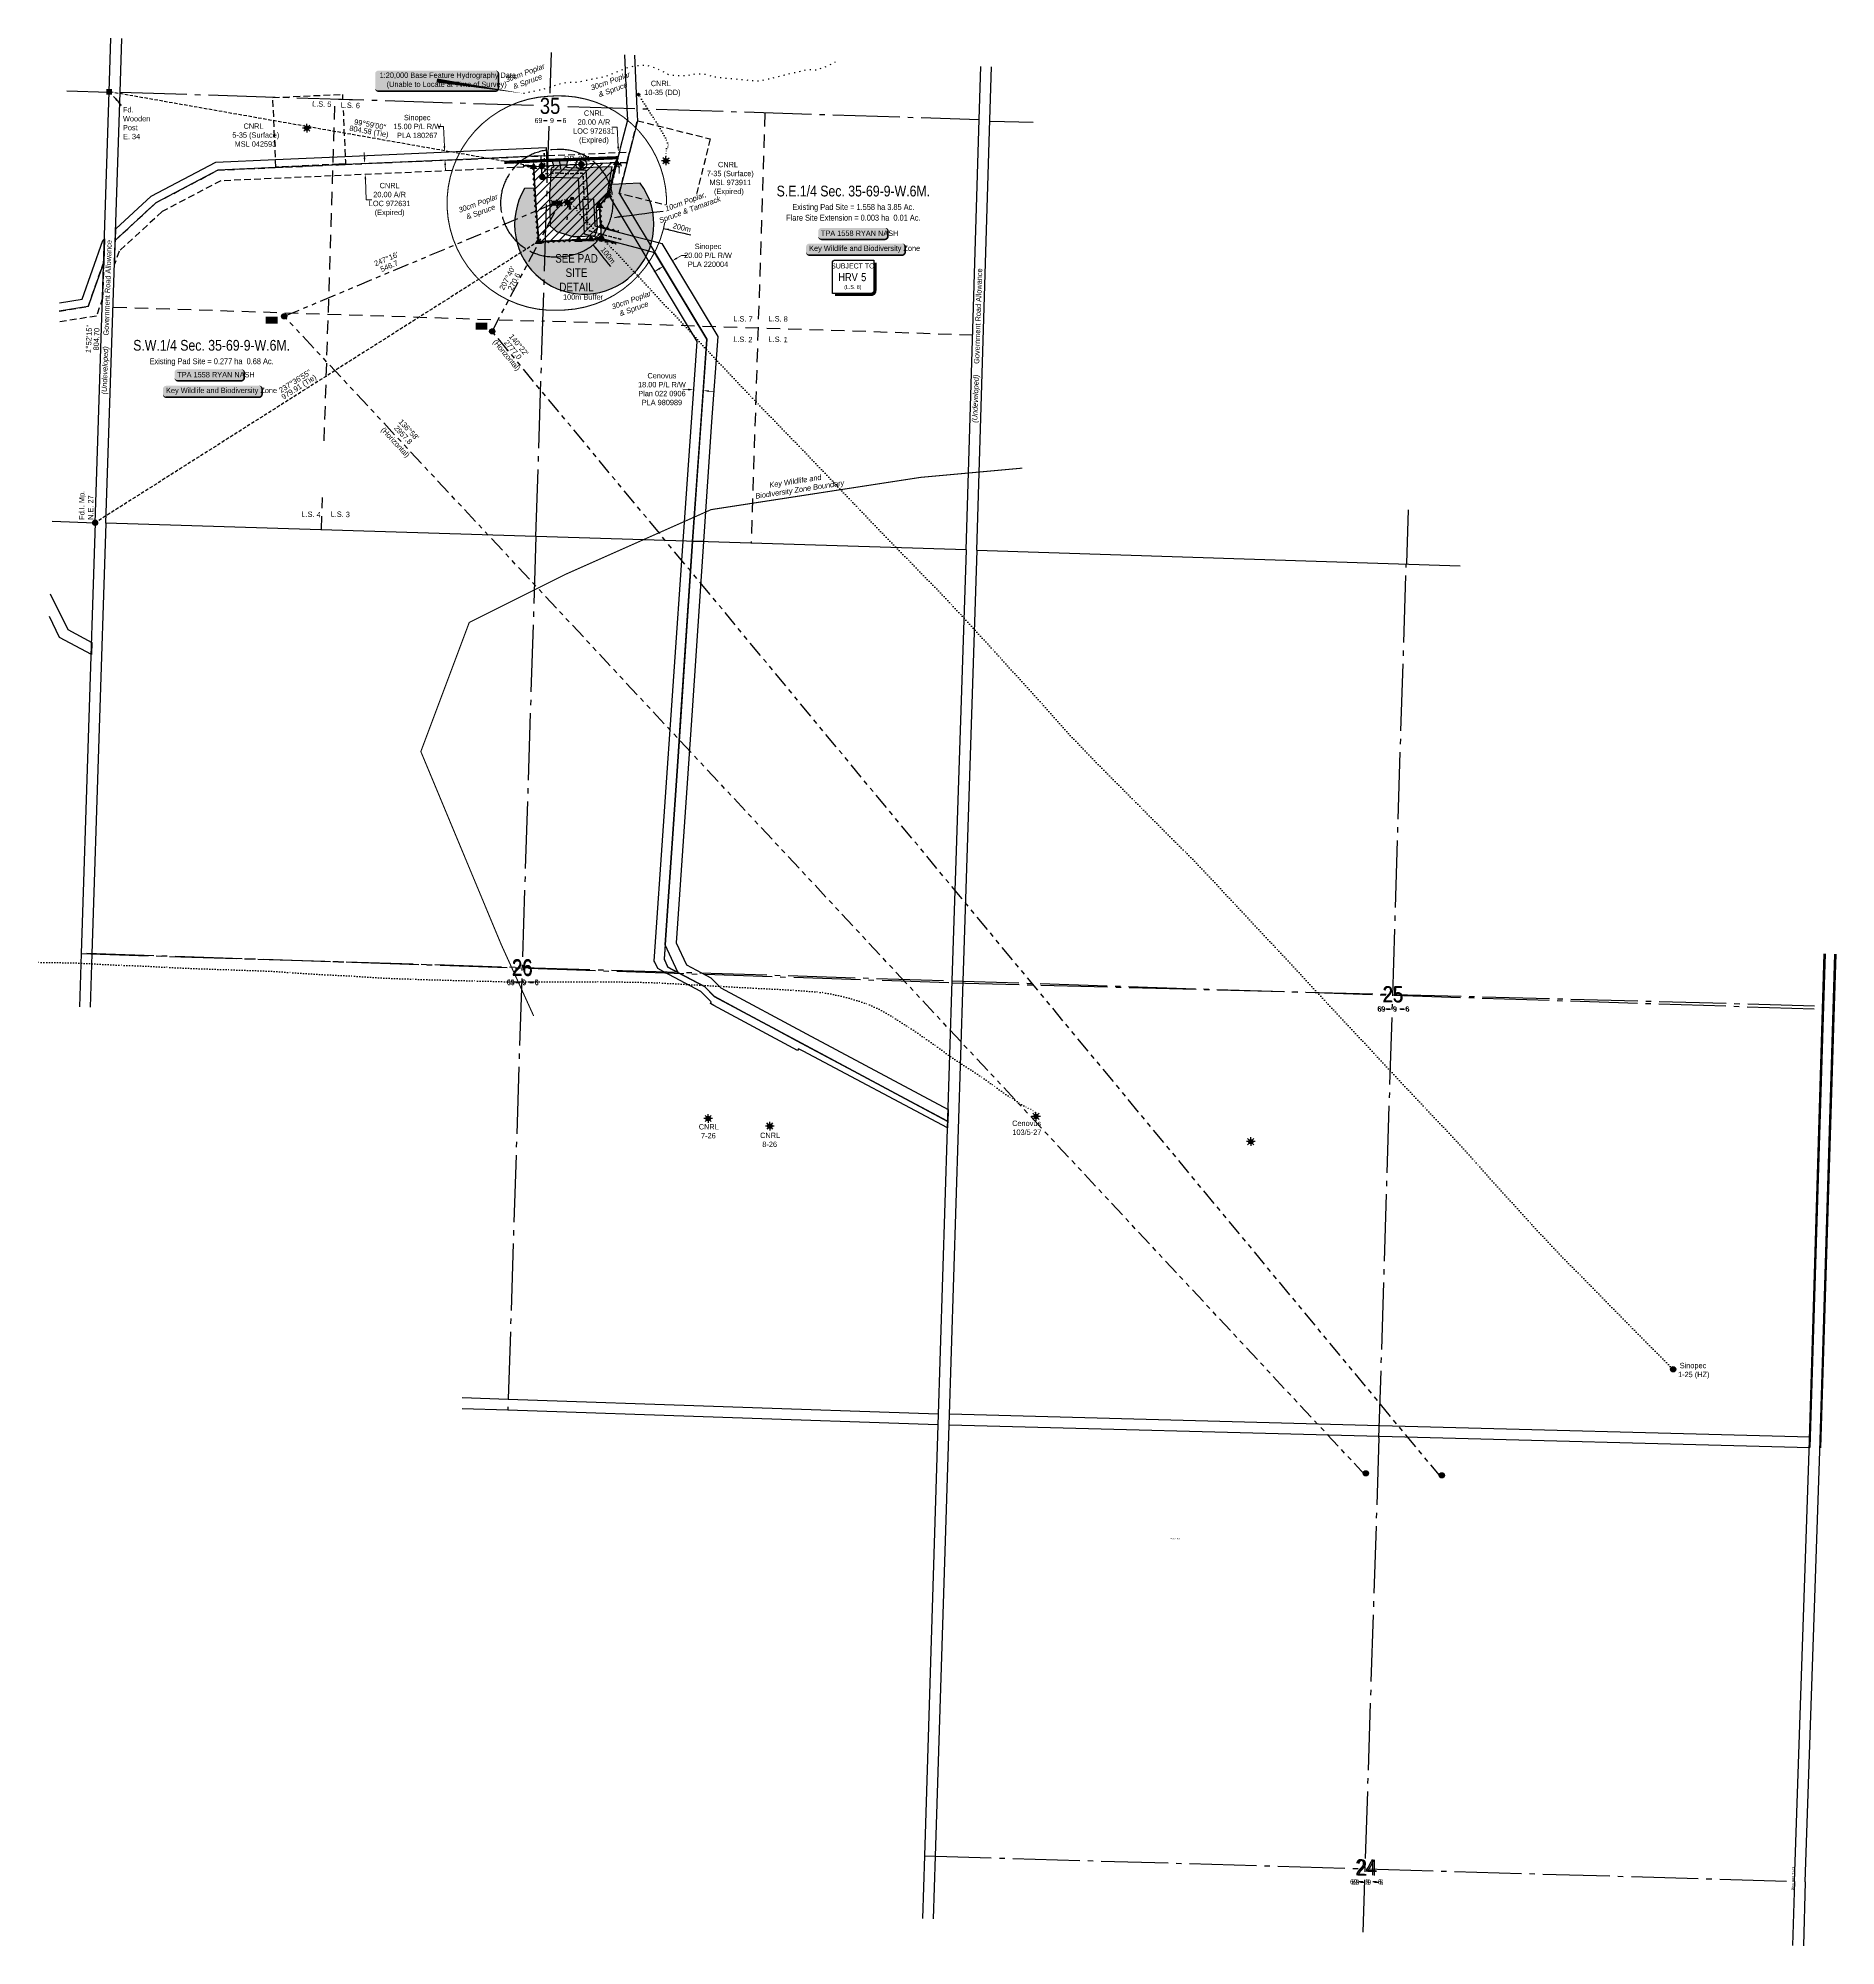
# Model space of a CAD drawing. Extents: x 354611 to 369106, y 6095675 to 6105275.
# Drawn here: x 354611 to 357966, y 6095675 to 6099235 of the extents above; entities that cross this region are included whole.
import ezdxf
from ezdxf.enums import TextEntityAlignment as Align

# ---------------------------------------------------------------- set-up
doc = ezdxf.new("R2010")
doc.units = 0
doc.header["$LTSCALE"] = 5
doc.header["$PDSIZE"] = 0.5
for name, pattern in [('0', [1, 1, 0]), ('DASHDOT2', [12.7, 6.35, -3.175, 0, -3.175]), ('foc-ACCESSROAD', [3.75, 2.5, -1.25]), ('foc-BUFFER', [16.75, 15, -1.75]), ('foc-DOT', [1, 0.2, -0.8]), ('foc-DRILLPATH', [14.75, 6, -1.75, 1.75, -1.75, 1.75, -1.75]), ('foc-LSD', [8, 5, -3]), ('foc-QUARTERLINE', [33, 25, -3, 2, -3]), ('foc-TIELINE', [1.875, 1.25, -0.625]), ('foc-TRAV', [1.875, 1.25, -0.625]), ('foc-WHEELTRACKS', [2, 0.4, -1.6]), ('UG_PIPE', [1.875, 1.25, -0.625])]:
    doc.linetypes.add(name, pattern=pattern)
doc.layers.get('Defpoints').update_dxf_attribs({"color": 9})
for name, color, linetype in [('10', 1, 'Continuous'), ('35', 37, 'Continuous'), ('9', 3, 'Continuous'), ('ABADATA-DRILL', 8, 'foc-DOT'), ('ABADATA-DRILL-T', 8, 'Continuous'), ('AS-PIPE-UG', 44, 'UG_PIPE'), ('AS-ROADS', 254, 'Continuous'), ('AS-WILDLIFE', 131, 'DASHDOT2'), ('AS-WILDLIFE-BLOCK', 131, 'Continuous'), ('AUX-BUFFER', 7, 'foc-BUFFER'), ('C-RW', 13, 'Continuous'), ('C-SYMBOL', 7, 'Continuous'), ('CG-NOTES', 7, 'Continuous'), ('CTW', 7, 'Continuous'), ('F-AR', 190, 'foc-ACCESSROAD'), ('F-RW', 190, 'Continuous'), ('F-WS', 190, 'foc-ACCESSROAD'), ('L-AREAREQUIRED', 7, 'Continuous'), ('L-AREAWORK', 5, 'Continuous'), ('L-BD', 7, 'Continuous'), ('L-DETAIL-T', 3, 'Continuous'), ('L-MON', 1, 'Continuous'), ('L-ROAD-T', 7, 'Continuous'), ('L-SEC', 7, 'Continuous'), ('L-SECLBL', 7, 'Continuous'), ('L-SECQ', 8, 'foc-QUARTERLINE'), ('L-SECTION-LSD', 7, 'foc-LSD'), ('L-TIE', 7, 'foc-TIELINE'), ('LOC', 7, 'Continuous'), ('locations_049ed954-36fd-4', 7, 'Continuous'), ('locations_4c57bcfa-5930-4', 7, 'Continuous'), ('P-BUFFER-H 30m', 51, 'Continuous'), ('P-BUFFER-T', 40, 'Continuous'), ('P-PDRILLPATH', 12, 'foc-DRILLPATH'), ('P-PROPOSED', 10, 'Continuous'), ('P-PROPOSED-EXISTING-H', 59, 'Continuous'), ('P-PROPOSED-H', 21, 'Continuous'), ('P-TRAV', 4, 'foc-TRAV'), ('T-BUSH', 110, '0'), ('T-BUSH-T', 110, 'Continuous'), ('T-WATER-P3', 160, 'foc-WHEELTRACKS'), ('T-WATER-T', 170, 'Continuous')]:
    doc.layers.add(name, color=color, linetype=linetype)
for name, color, linetype, lineweight in [('C-RW-T', 13, 'Continuous', 9), ('F-AR-T', 190, 'Continuous', 9), ('F-RW-T', 190, 'Continuous', 9), ('F-WS-T', 190, 'Continuous', 9), ('T-TEXT', 48, 'Continuous', 18)]:
    doc.layers.add(name, color=color, linetype=linetype, lineweight=lineweight)
doc.styles.add('100L', font='ARIALN.TTF', dxfattribs={"height": 11})
doc.styles.add('175L', font='ARIALN.TTF', dxfattribs={"height": 20})
doc.styles.add('80', font='ARIALN.TTF', dxfattribs={"height": 10})
doc.styles.add('80CG', font='ARIALN.TTF', dxfattribs={"height": 10})
doc.styles.add('80L', font='ARIALN.TTF', dxfattribs={"height": 10})
doc.styles.add('80LS', font='ARIALNI.TTF', dxfattribs={"height": 10})
doc.styles.add('ELEVATION', font='ARIALN.TTF', dxfattribs={"height": 2.5})
doc.styles.add('HRV', font='ARIALN.TTF', dxfattribs={"height": 3})
doc.styles.add('SIMPLEX', font='ARIALN.TTF')
doc.dimstyles.new('CG2011', dxfattribs={"dimscale": 5, "dimtxt": 9, "dimasz": 2, "dimexe": 0.2, "dimexo": 0.0625, "dimgap": 0.5, "dimtad": 0, "dimtih": 1, "dimtoh": 1, "dimzin": 0, "dimdsep": 46, "dimtxsty": '80CG', "dimcen": 0.1, "dimse1": 1, "dimse2": 1, "dimclrd": 256, "dimclrt": 256, "dimaunit": 1, "dimadec": 4, "dimazin": 0, "dimtfac": 0.06, "dimtofl": 0, "dimtmove": 0, "dimatfit": 1, "dimfxl": 0.2, "dimtolj": 1, "dimtzin": 0, "dimlwd": -1, "dimarcsym": 0})
doc.dimstyles.new('Compass 5 000', dxfattribs={"dimscale": 5, "dimtxt": 9, "dimasz": 2, "dimexe": 0.2, "dimexo": 0.0625, "dimgap": 0.5, "dimtad": 0, "dimtih": 1, "dimtoh": 1, "dimzin": 0, "dimdsep": 46, "dimtxsty": '80CG', "dimcen": 0.1, "dimse1": 1, "dimse2": 1, "dimclrd": 256, "dimclrt": 256, "dimaunit": 1, "dimadec": 4, "dimazin": 0, "dimtfac": 0.06, "dimtofl": 0, "dimtmove": 0, "dimatfit": 1, "dimfxl": 0.2, "dimtolj": 1, "dimtzin": 0, "dimlwd": -1, "dimarcsym": 0})

# ---------------------------------------------------------------- blocks, each defined once
blk = doc.blocks.new('fdia')
at = {"color": 255, "const_width": 1}
blk.add_lwpolyline([(-0.5, 0, 1), (0.5, 0, 1)], format="xyb", close=True, dxfattribs=at)
blk = doc.blocks.new('Fdiaa')
blk.add_blockref('fdia', (0, 0))
blk = doc.blocks.new('fdib')
at = {"color": 1, "const_width": 1.6}
blk.add_lwpolyline([(-0.4, 0, 1), (0.4, 0, 1)], format="xyb", close=True, dxfattribs=at)
at = {"color": 1}
blk.add_circle((0, 0), 0.8, dxfattribs=at)
blk = doc.blocks.new('Fdibb')
blk.add_blockref('fdib', (0, 0))
blk = doc.blocks.new('fdicc')
for name in ['Fdibb', 'Fdiaa']:
    blk.add_blockref(name, (0, 0))
blk = doc.blocks.new('FDI')
blk.add_blockref('fdicc', (0, 0))
blk = doc.blocks.new('L-SECLBL')
at = {"layer": '9', "color": 7}
for p, q in [((-5.1, -27.8), (-12.3, -27.8)), ((20.7, -27.8), (13.5, -27.8))]:
    blk.add_line(p, q, dxfattribs=at)
at = {"layer": '10', "color": 2, "style": 'SIMPLEX'}
blk.add_attdef('SEC', text='', height=30, dxfattribs=at).set_placement((0, 0), align=Align.MIDDLE)
at = {"layer": '10', "color": 5, "style": '80L'}
blk.add_attdef('TWP', text='', height=9.5, dxfattribs=at).set_placement((-14.4, -27.4), align=Align.MIDDLE_RIGHT)
blk.add_attdef('RGE', text='', height=9.5, dxfattribs=at).set_placement((3.6, -27.4), align=Align.MIDDLE_CENTER)
blk.add_attdef('MER', text='', height=9.5, dxfattribs=at).set_placement((23.2, -27.4), align=Align.MIDDLE_LEFT)
blk = doc.blocks.new('*U49')
h = blk.add_hatch(color=255)
edge = h.paths.add_edge_path()
edge.add_line((-59, -11.5), (59, -11.5))
edge.add_arc((59, -5.5), 6, 270, 360)
edge.add_line((65, -5.5), (65, 4))
edge.add_arc((59, 4), 6, 0, 90)
edge.add_line((59, 10), (-59, 10))
edge.add_arc((-59, 4), 6, 90, 180)
edge.add_line((-65, 4), (-65, -5.5))
edge.add_arc((-59, -5.5), 6, 180, 270)
at = {"color": 44, "flags": 128}
blk.add_lwpolyline([(-59, -11.5, 3, 3, 0), (59, -11.5, 3, 3, 0.414214), (65, -5.5, 3, 3, 0), (65, 4, 3, 0, 0.414214), (59, 10, 0, 0, 0), (-59, 10, 0, 0, 0.414214), (-65, 4, 0, 0, 0), (-65, -5.5, 0, 3, 0.414214)], format="xyseb", close=True, dxfattribs=at)
at = {"color": 44, "style": '80'}
blk.add_attdef('ENTER_TEXT_001', (-36, -5), '', height=10, dxfattribs=at)
blk = doc.blocks.new('*D50')
at = {"layer": 'Defpoints', "color": 0, "transparency": 16777216}
for p in [(355693.8, 6099022.2), (355669.5, 6099021.1), (355670.3, 6099001.2)]:
    blk.add_point(p, dxfattribs=at)
at = {"layer": 'F-AR-T', "transparency": 16777216}
for p, q in [((355691.7, 6099068.2), (355681.7, 6099068.2)), ((355693.3, 6099032.2), (355691.7, 6099068.2)), ((355695.1, 6098992.3), (355695.6, 6098982.3))]:
    blk.add_line(p, q, dxfattribs=at)
for points in [[(355695, 6099032.3), (355691.7, 6099032.1), (355693.8, 6099022.2)], [(355696.8, 6098992.3), (355693.5, 6098992.2), (355694.7, 6099002.3)]]:
    blk.add_solid(points, dxfattribs=at)
at = {"layer": 'F-AR-T', "transparency": 16777216, "insert": (355648.2, 6099068.2), "char_height": 10, "attachment_point": 5, "style": '80CG'}
blk.add_mtext('\\A1;CNRL\\P20.00 A/R\\PLOC 972631\\P(Expired)', dxfattribs=at)
blk = doc.blocks.new('*D51')
at = {"layer": 'C-RW-T', "transparency": 16777216}
for p, q in [((355367.5, 6099069.7), (355357.5, 6099069.7)), ((355369.1, 6099032.7), (355367.5, 6099069.7)), ((355370.7, 6098997.8), (355371.1, 6098987.8))]:
    blk.add_line(p, q, dxfattribs=at)
for points in [[(355370.8, 6099032.8), (355367.4, 6099032.6), (355369.6, 6099022.7)], [(355372.3, 6098997.8), (355369, 6098997.7), (355370.2, 6099007.7)]]:
    blk.add_solid(points, dxfattribs=at)
at = {"layer": 'Defpoints', "color": 0, "transparency": 16777216}
for p in [(355369.6, 6099022.7), (355502.8, 6099028.7), (355503.4, 6099013.7)]:
    blk.add_point(p, dxfattribs=at)
at = {"layer": 'C-RW-T', "transparency": 16777216, "insert": (355318.4, 6099069.7), "char_height": 10, "attachment_point": 5, "style": '80CG'}
blk.add_mtext('\\A1;Sinopec\\P15.00 P/L R/W\\PPLA 180267', dxfattribs=at)
blk = doc.blocks.new('*D52')
at = {"layer": 'C-RW-T', "transparency": 16777216}
for p, q in [((355803, 6098824.1), (355811.6, 6098829.3)), ((355811.6, 6098829.3), (355821.6, 6098829.3)), ((355769, 6098803.6), (355760.4, 6098798.5))]:
    blk.add_line(p, q, dxfattribs=at)
for points in [[(355768.1, 6098805.1), (355769.8, 6098802.2), (355777.5, 6098808.8)], [(355802.1, 6098825.5), (355803.9, 6098822.7), (355794.4, 6098819)]]:
    blk.add_solid(points, dxfattribs=at)
at = {"layer": 'Defpoints', "color": 0, "transparency": 16777216}
for p in [(355771, 6098819.7), (355787.9, 6098829.8), (355794.4, 6098819)]:
    blk.add_point(p, dxfattribs=at)
at = {"layer": 'C-RW-T', "transparency": 16777216, "insert": (355861.1, 6098829.3), "char_height": 10, "attachment_point": 5, "style": '80CG'}
blk.add_mtext('\\A1;Sinopec\\P20.00 P/L R/W\\PPLA 220004', dxfattribs=at)
blk = doc.blocks.new('*D53')
at = {"layer": 'Defpoints', "color": 0, "transparency": 16777216}
for p in [(355834.1, 6098578.3), (355834.5, 6098583.7), (355852.7, 6098582.3)]:
    blk.add_point(p, dxfattribs=at)
at = {"layer": 'F-RW-T', "transparency": 16777216}
for p, q in [((355824.1, 6098579), (355814.2, 6098579.7)), ((355862.3, 6098576.2), (355872.3, 6098575.5))]:
    blk.add_line(p, q, dxfattribs=at)
for points in [[(355824.3, 6098580.7), (355824, 6098577.4), (355834.1, 6098578.3)], [(355862.4, 6098577.9), (355862.2, 6098574.6), (355852.3, 6098577)]]:
    blk.add_solid(points, dxfattribs=at)
at = {"layer": 'F-RW-T', "transparency": 16777216, "insert": (355775.1, 6098579.7), "char_height": 10, "attachment_point": 5, "style": '80CG'}
blk.add_mtext('\\A1;Cenovus\\P18.00 P/L R/W\\PPlan 022 0906\\PPLA 980989', dxfattribs=at)
blk = doc.blocks.new('*D54')
at = {"layer": 'Defpoints', "color": 0, "transparency": 16777216}
for p in [(355205, 6099000.8), (355205.9, 6098980.5), (355221.2, 6098981.2)]:
    blk.add_point(p, dxfattribs=at)
at = {"layer": 'F-AR-T', "transparency": 16777216}
for p, q in [((355219.9, 6099011.4), (355219.5, 6099021.4)), ((355221.7, 6098971.2), (355223.4, 6098933)), ((355223.4, 6098933), (355233.4, 6098933))]:
    blk.add_line(p, q, dxfattribs=at)
for points in [[(355221.6, 6099011.5), (355218.2, 6099011.4), (355220.4, 6099001.4)], [(355223.4, 6098971.3), (355220, 6098971.1), (355221.2, 6098981.2)]]:
    blk.add_solid(points, dxfattribs=at)
at = {"layer": 'F-AR-T', "transparency": 16777216, "insert": (355266.9, 6098933), "char_height": 10, "attachment_point": 5, "style": '80CG'}
blk.add_mtext('\\A1;CNRL\\P20.00 A/R\\PLOC 972631\\P(Expired)', dxfattribs=at)
blk = doc.blocks.new('STRIA')
blk.add_hatch(color=255).paths.add_polyline_path([(-0.04, 1.52), (-1.47, -0.87), (1.39, -0.87)])
blk = doc.blocks.new('STRIAA')
blk.add_blockref('STRIA', (0, 0))
blk = doc.blocks.new('STRIB')
at = {"color": 1}
blk.add_solid([(-1.12, -0.67), (-0.04, 1.13), (1.04, -0.67)], dxfattribs=at)
blk = doc.blocks.new('STRIBB')
blk.add_blockref('STRIB', (0, 0))
blk = doc.blocks.new('STRICC')
for name in ['STRIAA', 'STRIBB']:
    blk.add_blockref(name, (0, 0))
blk = doc.blocks.new('fdspike')
blk.add_blockref('STRICC', (0, 0))
blk = doc.blocks.new('TRIA')
blk.add_hatch(color=255).paths.add_polyline_path([(-0.04, 1.52), (-1.47, -0.87), (1.39, -0.87)])
blk = doc.blocks.new('TRIAA')
blk.add_blockref('TRIA', (0, 0))
blk = doc.blocks.new('TRIB')
at = {"color": 1}
blk.add_lwpolyline([(-1.12, -0.67), (-0.04, 1.13), (1.04, -0.67)], close=True, dxfattribs=at)
blk = doc.blocks.new('TRIBB')
blk.add_blockref('TRIB', (0, 0))
blk = doc.blocks.new('TRICC')
for name in ['TRIAA', 'TRIBB']:
    blk.add_blockref(name, (0, 0))
blk = doc.blocks.new('plspike')
blk.add_blockref('TRICC', (0, 0))
blk = doc.blocks.new('GAS')
h = blk.add_hatch(color=255)
h.dxf.hatch_style = 1
edge = h.paths.add_edge_path()
edge.add_arc((0, 0), 0.9, 0, 360)
for p, q in [((-0.81, 0), (-1.62, 0)), ((-0.57, 0.57), (-1.14, 1.14)), ((0, 0.81), (0, 1.62)), ((0.57, 0.57), (1.14, 1.14)), ((1.62, 0), (0.81, 0)), ((-0.57, -0.57), (-1.14, -1.14)), ((0, -0.81), (0, -1.62)), ((1.14, -1.14), (0.57, -0.57))]:
    blk.add_line(p, q)
blk.add_circle((0, 0), 0.8)
blk = doc.blocks.new('WC')
at = {"layer": 'L-MON'}
h = blk.add_hatch(color=255, dxfattribs=at)
h.dxf.hatch_style = 1
edge = h.paths.add_edge_path()
edge.add_arc((0, 0), 0.9, 0, 360)
at = {"layer": 'L-MON', "color": 240, "flags": 128}
for points in [[(-0.62, 0.5), (-1.23, 1.12)], [(0.52, 0.61), (1.13, 1.21)], [(-1.18, -1.18), (-0.56, -0.57)], [(1.16, -1.18), (0.56, -0.57)]]:
    blk.add_lwpolyline(points, dxfattribs=at)
at = {"layer": 'L-MON', "color": 240}
for radius in [0.8, 0.373]:
    blk.add_circle((0, 0), radius, dxfattribs=at)
blk = doc.blocks.new('*U55')
h = blk.add_hatch(color=255)
edge = h.paths.add_edge_path()
edge.add_line((-86.5, -11.5), (86.5, -11.5))
edge.add_arc((86.5, -5.5), 6, 270, 360)
edge.add_line((92.5, -5.5), (92.5, 4))
edge.add_arc((86.5, 4), 6, 0, 90)
edge.add_line((86.5, 10), (-86.5, 10))
edge.add_arc((-86.5, 4), 6, 90, 180)
edge.add_line((-92.5, 4), (-92.5, -5.5))
edge.add_arc((-86.5, -5.5), 6, 180, 270)
at = {"color": 131, "flags": 128}
blk.add_lwpolyline([(-86.5, -11.5, 3, 3, 0), (86.5, -11.5, 3, 3, 0.414214), (92.5, -5.5, 3, 3, 0), (92.5, 4, 3, 0, 0.414214), (86.5, 10, 0, 0, 0), (-86.5, 10, 0, 0, 0.414214), (-92.5, 4, 0, 0, 0), (-92.5, -5.5, 0, 3, 0.414214)], format="xyseb", close=True, dxfattribs=at)
at = {"color": 131, "style": '80'}
blk.add_attdef('ENTER_TEXT_001', (-36, -5), '', height=10, dxfattribs=at)
blk = doc.blocks.new('HRV')
blk.add_lwpolyline([(-35.1, 31.6), (37.2, 31.6), (37.2, -25.5, -0.414214), (32.2, -30.5), (-40.1, -30.5), (-40.1, 26.6, -0.414214)], format="xyb", close=True)
at = {"const_width": 5, "flags": 128}
blk.add_lwpolyline([(-35.1, -33), (32.2, -33, 0.414214), (39.7, -25.5), (39.7, 26.6)], format="xyb", dxfattribs=at)
at = {"style": '80L'}
blk.add_text('SUBJECT TO', height=9.5, dxfattribs=at).set_placement((-2, 13.1), align=Align.BOTTOM_CENTER)
blk.add_attdef('(N.W.1/4 00)', text='', height=7.12, dxfattribs=at).set_placement((-2, -24.4), align=Align.BOTTOM_CENTER)
at = {"layer": 'CTW', "color": 3, "style": 'HRV'}
blk.add_text('HRV', height=15, dxfattribs=at).set_placement((-10.9, -0.2), align=Align.MIDDLE_CENTER)
blk.add_attdef('0', text='', height=15, dxfattribs=at).set_placement((18.3, -0.2), align=Align.MIDDLE_CENTER)
blk = doc.blocks.new('plbh')
at = {"layer": 'L-MON'}
h = blk.add_hatch(color=255, dxfattribs=at)
h.dxf.hatch_style = 1
edge = h.paths.add_edge_path()
edge.add_arc((0, 0), 1.16, 0, 360)
h = blk.add_hatch(color=256, dxfattribs=at)
h.dxf.hatch_style = 1
h.paths.add_polyline_path([(-0.96, 0, 1), (0.96, 0, 1)])
h.paths.add_polyline_path([(0.91, 0, -1), (-0.91, 0, -1)], flags=16)
h.paths.add_polyline_path([(0.45, 0, -1), (-0.45, 0, -1)], flags=0)
h = blk.add_hatch(color=256, dxfattribs=at)
h.dxf.hatch_style = 1
h.paths.add_polyline_path([(-0.45, 0, 1), (0.45, 0, 1)])
h.paths.add_polyline_path([(0.4, 0, -1), (-0.4, 0, -1)], flags=16)
at = {"layer": 'L-MON', "color": 240}
for radius in [0.96, 0.91, 0.45, 0.4]:
    blk.add_circle((0, 0), radius, dxfattribs=at)
blk = doc.blocks.new('BH-Existing')
at = {"layer": 'ABADATA-DRILL-T'}
h = blk.add_hatch(color=256, dxfattribs=at)
h.dxf.hatch_style = 1
edge = h.paths.add_edge_path()
edge.add_arc((0, 0), 0.5, 0, 360)
blk.add_circle((0, 0), 0.5, dxfattribs=at)
blk = doc.blocks.new('ICP_text')
at = {"color": 14, "insert": (-10.8, -0.5), "char_height": 10, "attachment_point": 5, "style": '80L', "bg_fill": 1, "box_fill_scale": 1.15, "bg_fill_color": 255, "bg_fill_transparency": 0}
blk.add_mtext_dynamic_manual_height_columns('ICP', width=19.07, gutter_width=47.5, heights=[0], dxfattribs=at)
blk = doc.blocks.new('*U68')
h = blk.add_hatch(color=255)
edge = h.paths.add_edge_path()
edge.add_line((-109, -20), (109, -20))
edge.add_arc((109, -14), 6, 270, 360)
edge.add_line((115, -14), (115, 12.5))
edge.add_arc((109, 12.5), 6, 0, 90)
edge.add_line((109, 18.5), (-109, 18.5))
edge.add_arc((-109, 12.5), 6, 90, 180)
edge.add_line((-115, 12.5), (-115, -14))
edge.add_arc((-109, -14), 6, 180, 270)
at = {"color": 170, "flags": 128}
blk.add_lwpolyline([(-109, -20, 3, 3, 0), (109, -20, 3, 3, 0.414214), (115, -14, 3, 3, 0), (115, 12.5, 3, 0, 0.414214), (109, 18.5, 0, 0, 0), (-109, 18.5, 0, 0, 0.414214), (-115, 12.5, 0, 0, 0), (-115, -14, 0, 3, 0.414214)], format="xyseb", close=True, dxfattribs=at)
at = {"color": 170, "style": '80'}
blk.add_attdef('ENTER_TEXT_001', (-26.8, -4.9), '', height=10, dxfattribs=at)
blk = doc.blocks.new('*U70')
at = {"layer": 'T-WATER-T', "flags": 128}
blk.add_lwpolyline([(161.8, -24.2, 0, 7.5, 0), (0, 0, 2, 2, 0)], format="xyseb", dxfattribs=at)
at = {"layer": 'T-WATER-T'}
ref = blk.add_blockref('*U68', (0, 0), dxfattribs=at)
ref.add_attrib('ENTER_TEXT_001', '1:20,000 Base Feature Hydrography Data', (-106.7, 4.9), dxfattribs={"layer": '0', "color": 170, "height": 10, "style": '80'})
ref.add_attrib('ENTER_TEXT_002', '(Unable to Locate at Time of Survey)', (-93.6, -12), dxfattribs={"layer": '0', "color": 170, "height": 10, "style": '80'})
blk = doc.blocks.new('WPFA')
blk.add_hatch(color=255).paths.add_polyline_path([(1.05, 1.05), (-1.05, 1.05), (-1.05, -1.05), (1.05, -1.05)])
blk = doc.blocks.new('WPFAA')
blk.add_blockref('WPFA', (0, 0))
blk = doc.blocks.new('WPFB')
at = {"color": 1}
blk.add_solid([(-0.85, 0.85), (0.85, 0.85), (-0.85, -0.85), (0.85, -0.85)], dxfattribs=at)
blk = doc.blocks.new('WPFBB')
blk.add_blockref('WPFB', (0, 0))
blk = doc.blocks.new('WPFCC')
for name in ['WPFAA', 'WPFBB']:
    blk.add_blockref(name, (0, 0))
blk = doc.blocks.new('fdhub')
blk.add_blockref('WPFCC', (0, 0))

msp = doc.modelspace()

# ---------------------------------------------------------------- hatches: boundary and pattern name
at = {"layer": 'AS-ROADS'}
h = msp.add_hatch(color=256, dxfattribs=at)
h.dxf.hatch_style = 1
h.paths.add_polyline_path([(355569.559, 6099006.746), (355571.897, 6098998.992), (355573.027, 6098994.048), (355571.783, 6098993.15), (355568.629, 6098991.782), (355565.447, 6098942.483), (355566.504, 6098884.539), (355578.163, 6098873.551), (355608.87, 6098864.685), (355622.246, 6098864.222), (355650.261, 6098866.403), (355654.618, 6098879.624), (355653.299, 6098917.61), (355655.164, 6098925.263), (355656.851, 6098927.374), (355673.722, 6098944.411), (355682.048, 6098994.703), (355610.754, 6098992.283), (355597.9, 6098993.32), (355598.833, 6099004.893)])
at = {"layer": 'P-BUFFER-H 30m'}
h = msp.add_hatch(color=256, dxfattribs=at)
h.dxf.hatch_style = 1
edge = h.paths.add_edge_path()
edge.add_line((355680.796, 6098961.619), (355675.925, 6098942.075))
edge.add_line((355675.925, 6098942.075), (355658.551, 6098922.082))
edge.add_line((355658.551, 6098922.082), (355661.49, 6098860.63))
edge.add_line((355661.49, 6098860.63), (355544.653, 6098855.157))
edge.add_line((355544.653, 6098855.157), (355538.35, 6098954.946))
edge.add_line((355538.35, 6098954.946), (355518.789, 6098954.03))
edge.add_arc((355630.098, 6098886.928), 129.97, 148.91644, 396.447456)
edge.add_line((355734.647, 6098964.142), (355680.796, 6098961.619))
at = {"layer": 'P-PROPOSED-EXISTING-H'}
h = msp.add_hatch(dxfattribs=at)
h.set_pattern_fill('ANSI31', color=256, scale=3.499127, style=0)
h.set_pattern_definition([(45, (88.691, 1521.272), (-7.855764154, 7.855764154), [])])
h.paths.add_polyline_path([(355658.551, 6098922.082), (355675.925, 6098942.075), (355690.929, 6099002.27), (355535.814, 6098995.086), (355544.653, 6098855.157), (355619.992, 6098858.686), (355642.773, 6098859.742), (355661.49, 6098860.63)])
at = {"layer": 'P-PROPOSED-H'}
h = msp.add_hatch(color=256, dxfattribs=at)
h.dxf.hatch_style = 1
edge = h.paths.add_edge_path(flags=17)
edge.add_line((355642.773, 6098859.742), (355620.004, 6098858.682))
edge.add_arc((355630.098, 6098886.928), 29.995, 250.335126, 294.996828)

# ---------------------------------------------------------------- linework, layer by layer
at = {"layer": '35', "color": 3}
msp.add_circle((355624.654, 6098999.207), 10, dxfattribs=at)
at = {"layer": 'ABADATA-DRILL', "flags": 128}
for points in [[(355782.63, 6099005.678), (355781.209, 6099005.974), (355780.696, 6099006.511), (355780.343, 6099007.363), (355780.73, 6099008.191), (355781.527, 6099009.636), (355781.739, 6099011.56), (355782.067, 6099013.02), (355782.724, 6099014.17), (355782.939, 6099015.263), (355782.883, 6099016.626), (355783.129, 6099018.029), (355783.082, 6099019.361), (355782.622, 6099020.616), (355782.763, 6099021.902), (355783.251, 6099023.047), (355783.552, 6099024.318), (355783.555, 6099025.669), (355783.544, 6099026.55), (355783.562, 6099027.42), (355783.81, 6099028.292), (355784.203, 6099029.63), (355784.009, 6099030.747), (355783.902, 6099031.461), (355784.881, 6099032.009), (355786.209, 6099031.947), (355787.438, 6099031.897), (355787.821, 6099031.985), (355787.872, 6099031.993), (355787.977, 6099032.16), (355787.977, 6099032.48), (355787.902, 6099032.952), (355787.771, 6099033.527), (355787.545, 6099034.265), (355787.264, 6099035.174), (355786.902, 6099036.356), (355786.415, 6099037.693), (355785.837, 6099039.022), (355785.165, 6099040.505), (355784.389, 6099042.21), (355783.578, 6099044.048), (355782.702, 6099046.037), (355781.788, 6099048.118), (355780.744, 6099050.482), (355779.692, 6099052.607), (355778.464, 6099054.838), (355777.078, 6099057.184), (355775.511, 6099059.776), (355773.859, 6099062.511), (355772.016, 6099065.562), (355770.014, 6099068.948), (355767.958, 6099072.496), (355765.801, 6099076.058), (355763.467, 6099079.675), (355761.034, 6099083.355), (355758.754, 6099086.801), (355756.305, 6099090.572), (355753.884, 6099094.322), (355746.123, 6099106.488), (355731.665, 6099129.126)], [(355598.931, 6098927.706), (355598.931, 6098927.706), (355598.851, 6098927.408), (355598.838, 6098927.319), (355598.904, 6098927.477), (355599.082, 6098927.731), (355599.525, 6098928.137), (355599.834, 6098928.397), (355600.659, 6098929.151), (355601.348, 6098929.739), (355601.594, 6098929.911), (355601.527, 6098930.003), (355601.354, 6098930.229), (355601.189, 6098930.084), (355601.183, 6098929.574), (355601.364, 6098928.378), (355601.594, 6098927.46), (355601.749, 6098926.664), (355601.876, 6098925.96), (355601.973, 6098925.537), (355602.075, 6098925.293), (355602.229, 6098925.118), (355602.684, 6098924.963), (355602.938, 6098925.075), (355602.841, 6098925.168), (355602.501, 6098925.47), (355602.396, 6098925.643), (355602.311, 6098926.106), (355602.44, 6098926.702), (355602.613, 6098927.387), (355602.795, 6098928.061), (355602.887, 6098928.459), (355602.824, 6098928.341), (355602.845, 6098928.09), (355602.679, 6098927.595), (355602.322, 6098927.046), (355602.228, 6098926.929), (355602.138, 6098926.952), (355602.002, 6098927.057), (355602.026, 6098927.176), (355601.427, 6098927.525), (355600.549, 6098927.914), (355600.335, 6098928.111), (355600.053, 6098928.38), (355599.855, 6098929.047), (355599.906, 6098929.696), (355600.193, 6098929.596), (355600.838, 6098929.145), (355601.223, 6098929.263), (355601.553, 6098929.572), (355601.667, 6098929.719), (355601.597, 6098930.011), (355601.735, 6098930.247), (355602.051, 6098930.737), (355602.575, 6098931.17), (355603.221, 6098931.359), (355604.416, 6098931.801), (355605.175, 6098932.367), (355605.279, 6098932.493), (355605.445, 6098932.688), (355606.575, 6098933.602), (355607.613, 6098935.059), (355607.656, 6098935.458)], [(356473.255, 6097222.768), (356473.255, 6097222.768), (356473.205, 6097222.77), (356473.145, 6097222.762), (356473.024, 6097222.756), (356472.864, 6097222.741), (356472.65, 6097222.628), (356472.374, 6097222.426), (356472.008, 6097222.248), (356471.52, 6097222.014), (356471.129, 6097221.686), (356470.966, 6097221.281), (356470.808, 6097220.716), (356470.76, 6097220.157), (356470.981, 6097219.89), (356471.378, 6097219.777), (356471.934, 6097219.649), (356472.455, 6097219.662), (356472.891, 6097219.849), (356473.331, 6097220.145), (356473.762, 6097220.501), (356474.224, 6097220.856), (356474.726, 6097221.22), (356475.074, 6097221.469), (356475.36, 6097221.66), (356475.739, 6097221.928), (356476.045, 6097222.098), (356476.32, 6097222.26), (356476.556, 6097222.422), (356476.742, 6097222.616), (356476.86, 6097222.873), (356476.919, 6097223.151), (356476.952, 6097223.55), (356476.866, 6097224.003), (356476.821, 6097224.135), (356476.765, 6097224.277), (356476.728, 6097224.358), (356476.489, 6097224.726), (356476.117, 6097225.268), (356475.658, 6097225.933), (356475.12, 6097226.641), (356474.435, 6097227.413), (356473.7, 6097228.217), (356472.918, 6097229.102), (356471.989, 6097230.083), (356470.773, 6097231.152), (356469.228, 6097232.262), (356467.453, 6097233.39), (356465.547, 6097234.492), (356463.55, 6097235.546), (356461.423, 6097236.595), (356458.929, 6097237.786), (356456.772, 6097238.845), (356454.32, 6097240.075), (356451.832, 6097241.405), (356449.358, 6097242.885), (356446.838, 6097244.487), (356444.181, 6097246.193), (356441.389, 6097248.034), (356438.459, 6097249.959), (356435.332, 6097251.96), (356432.005, 6097253.988), (356428.599, 6097256.028), (356425.097, 6097258.212), (356421.402, 6097260.601), (356417.623, 6097263.174), (356413.789, 6097265.938), (356409.831, 6097268.867), (356405.686, 6097271.901), (356401.297, 6097275.114), (356396.654, 6097278.515), (356391.932, 6097281.948), (356387.05, 6097285.416), (356382.072, 6097288.958), (356376.906, 6097292.605), (356371.492, 6097296.321), (356365.87, 6097300.093), (356360.129, 6097303.879), (356354.259, 6097307.71), (356348.261, 6097311.614), (356342.075, 6097315.585), (356335.819, 6097319.547), (356329.555, 6097323.581), (356323.237, 6097327.785), (356316.892, 6097332.101), (356310.434, 6097336.621), (356304.031, 6097341.318), (356297.66, 6097346.045), (356291.225, 6097350.684), (356284.653, 6097355.387), (356278.032, 6097360.162), (356271.244, 6097365.003), (356264.373, 6097369.745), (356257.284, 6097374.565), (356250.098, 6097379.478), (356244.82, 6097383.07), (356242.842, 6097384.394), (356235.542, 6097389.2), (356228.208, 6097393.868), (356221.424, 6097398.198), (356220.924, 6097398.524), (356213.671, 6097403.219), (356206.161, 6097408.033), (356198.48, 6097412.782), (356190.572, 6097417.348), (356182.437, 6097421.691), (356174.073, 6097425.741), (356165.506, 6097429.418), (356156.921, 6097432.805), (356148.226, 6097435.936), (356139.264, 6097438.815), (356130.236, 6097441.516), (356121.143, 6097444.049), (356111.943, 6097446.385), (356102.689, 6097448.583), (356093.369, 6097450.593), (356083.978, 6097452.295), (356074.648, 6097453.685), (356065.19, 6097454.819), (356055.652, 6097455.666), (356046.201, 6097456.399), (356036.61, 6097457.148), (356020.396, 6097458.228), (356000.83, 6097459.307), (355971.884, 6097460.806), (355943.106, 6097462.29), (355914.19, 6097463.808), (355885.399, 6097465.463), (355856.847, 6097467.11), (355828.162, 6097468.661), (355799.478, 6097470.262), (355770.792, 6097471.763), (355741.742, 6097472.856), (355712.996, 6097473.438), (355684.268, 6097473.65), (355655.497, 6097473.783), (355626.731, 6097474.046), (355598.055, 6097474.016), (355569.173, 6097473.793), (355540.297, 6097473.749), (355511.536, 6097473.572), (355482.803, 6097473.934), (355454.037, 6097474.817), (355425.323, 6097475.478), (355396.563, 6097476.251), (355367.835, 6097477.094), (355339.096, 6097477.876), (355310.37, 6097478.778), (355281.648, 6097479.81), (355252.952, 6097481.021), (355224.315, 6097482.801), (355195.637, 6097484.602), (355166.939, 6097486.053), (355138.271, 6097487.504), (355109.561, 6097489.206), (355080.881, 6097491.217), (355052.23, 6097493.207), (355023.599, 6097494.577), (354994.902, 6097495.458), (354966.177, 6097496.37), (354937.497, 6097497.45), (354908.755, 6097498.483), (354879.983, 6097499.486), (354851.155, 6097500.962), (354822.471, 6097502.543), (354794.184, 6097503.711), (354765.744, 6097504.784), (354737.431, 6097506.083), (354709.025, 6097507.615), (354680.548, 6097509.09), (354652.121, 6097509.632), (354623.712, 6097509.813), (354610.915, 6097510.102)]]:
    msp.add_lwpolyline(points, dxfattribs=at)
at = {"layer": 'AS-PIPE-UG', "flags": 128}
for points in [[(355554.853, 6099019.742), (355555.6, 6098998.513), (355556.578, 6098992.216), (355556.056, 6098985.861), (355558.432, 6098981.545), (355565.9, 6098982.576), (355578.478, 6098983.095), (355590.053, 6098982.45), (355603.235, 6098982), (355617.542, 6098982.163), (355624.114, 6098982.924), (355626.129, 6098982.283), (355627.473, 6098980.607), (355627.72, 6098975.738), (355628.292, 6098960.152), (355628.912, 6098946.904), (355629.409, 6098934.201)], [(355555.127, 6099019.752), (355555.873, 6098998.539), (355556.854, 6098992.226), (355556.336, 6098985.921), (355558.581, 6098981.842), (355565.876, 6098982.849), (355578.48, 6098983.369), (355590.065, 6098982.724), (355603.238, 6098982.274), (355617.525, 6098982.437), (355624.141, 6098983.203), (355626.291, 6098982.519), (355627.742, 6098980.709), (355627.994, 6098975.75), (355628.566, 6098960.163), (355629.186, 6098946.916), (355629.643, 6098935.226)], [(355699.336, 6098858.483), (355680.035, 6098863.58), (355661.849, 6098868.329), (355654.47, 6098870.554), (355639.514, 6098874.426), (355636.989, 6098875.362), (355635.62, 6098877.893), (355635.399, 6098882.302), (355635.448, 6098894.885), (355634.802, 6098910.774), (355634.801, 6098910.778), (355634.026, 6098916.179)], [(355699.44, 6098858.876), (355680.138, 6098863.973), (355661.959, 6098868.721), (355654.58, 6098870.946), (355639.636, 6098874.815), (355637.274, 6098875.69), (355636.022, 6098878.005), (355635.806, 6098882.311), (355635.855, 6098894.892), (355635.207, 6098910.832), (355635.201, 6098910.856), (355634.523, 6098915.58)]]:
    msp.add_lwpolyline(points, dxfattribs=at)
at = {"layer": 'AS-ROADS', "const_width": 5.999, "flags": 128}
msp.add_lwpolyline([(355694.52, 6099011.604), (355583.09, 6099007.333), (355481.098, 6099002.91)], dxfattribs=at)
at = {"layer": 'AS-ROADS', "flags": 128}
msp.add_lwpolyline([(355569.559, 6099006.746), (355571.897, 6098998.992), (355573.027, 6098994.048), (355571.783, 6098993.15), (355568.629, 6098991.782), (355565.447, 6098942.483), (355566.504, 6098884.539), (355578.163, 6098873.551), (355608.87, 6098864.685), (355622.246, 6098864.222), (355650.261, 6098866.403), (355654.618, 6098879.624), (355653.299, 6098917.61), (355655.164, 6098925.263), (355656.851, 6098927.374), (355673.722, 6098944.411), (355682.048, 6098994.703), (355610.754, 6098992.283), (355597.9, 6098993.32), (355598.833, 6099004.893)], close=True, dxfattribs=at)
msp.add_lwpolyline([(355583.09, 6099007.333), (355585.607, 6098990.693)], dxfattribs=at)
at = {"layer": 'AS-WILDLIFE', "const_width": 2}
msp.add_lwpolyline([(356447.517, 6098432.315), (356258.092, 6098415.094), (355866.862, 6098354.905), (355596.011, 6098234.528), (355415.444, 6098144.243), (355325.161, 6097903.487), (355475.634, 6097542.352), (355535.761, 6097410.073)], dxfattribs=at)
at = {"layer": 'AUX-BUFFER', "color": 251, "linetype": 'foc-BUFFER', "const_width": 2, "flags": 128}
msp.add_lwpolyline([(355574.77, 6099126.751), (355564.779, 6099126.292, 0.41421356), (355374.221, 6098917.372, 0.41421356), (355583.141, 6098726.814), (355593.131, 6098727.273, 0.41421356), (355783.69, 6098936.193, 0.41421356)], format="xyb", close=True, dxfattribs=at)
at = {"layer": 'AUX-BUFFER', "color": 251, "linetype": 'foc-BUFFER', "flags": 128}
msp.add_lwpolyline([(355588.541, 6098827.143, 1), (355579.36, 6099026.882), (355569.37, 6099026.423, 1), (355578.55, 6098826.683)], format="xyb", close=True, dxfattribs=at)
at = {"layer": 'C-RW'}
for points in [[(355559.482, 6099015.326), (355560.41, 6098995.352), (355560.681, 6098989.532), (355562.019, 6098989.503), (355633.268, 6098987.966), (355636.549, 6098933.449), (355637.598, 6098916.027), (355628.001, 6098915.449), (355622.638, 6098915.127), (355619.138, 6098973.28), (355561.538, 6098974.523), (355551.369, 6098974.742), (355550.418, 6098994.905), (355549.5, 6099014.886), (355419.257, 6099009.05), (355184.115, 6098998.968), (355171.615, 6098998.406), (355054.278, 6098993.145), (354946.388, 6098988.151), (354830.725, 6098927.411), (354755.034, 6098857.847), (354755.705, 6098878.858), (354822.02, 6098939.778), (354942.366, 6099002.977), (355053.603, 6099008.127), (355183.446, 6099013.948), (355418.601, 6099024.032), (355558.786, 6099030.31), (355559.482, 6099015.326)], [(356309.023, 6097232.414), (356308.429, 6097213.474), (356035.498, 6097359.199), (355872.764, 6097446.474), (355854.406, 6097464.835), (355805.523, 6097490.893), (355805.036, 6097491.932), (355781.017, 6097543.026), (355805.235, 6097894.088), (355811.262, 6097981.462), (355832.461, 6098295.74), (355848.44, 6098520.404), (355858.956, 6098672.859), (355761.882, 6098834.26), (355736.946, 6098840.808), (355661.679, 6098860.601), (355630.659, 6098868.701), (355628.459, 6098916.363), (355627.648, 6098933.93), (355637.007, 6098934.362), (355647.627, 6098934.852), (355649.96, 6098884.312), (355660.712, 6098881.47), (355722.182, 6098865.354), (355747.114, 6098858.81), (355774.828, 6098851.536), (355879.363, 6098677.724), (355867.685, 6098518.822), (355852.417, 6098295.117), (355852.417, 6098295.117), (355831.499, 6097979.918), (355801.452, 6097546.554), (355820.788, 6097505.426), (355848.73, 6097490.523), (355866.45, 6097481.072), (355884.784, 6097462.704), (356044.932, 6097376.829), (356309.127, 6097235.768), (356309.023, 6097232.414)]]:
    msp.add_lwpolyline(points, close=True, dxfattribs=at)
msp.add_lwpolyline([(354650.895, 6098740.626), (354693.352, 6098747.282), (354731.404, 6098856.997), (354734.614, 6098859.951), (354733.229, 6098816.608), (354711.394, 6098753.554), (354704.575, 6098733.862), (354650.399, 6098725.369)], dxfattribs=at)
at = {"layer": 'Defpoints', "flags": 128}
for points in [[(355516.019, 6098996.952), (355535.621, 6098997.61), (355540.05, 6098923.38), (355545.392, 6098855.136), (355650.579, 6098860.519), (355670.817, 6098857.264), (355689.937, 6098852.997)], [(355693.638, 6098872.321), (355667.668, 6098879.326), (355660.354, 6098883.642), (355658.598, 6098922.93), (355675.468, 6098942.191), (355688.459, 6099000.642), (355697.404, 6099001.539), (355698.941, 6098995.695)], [(355604.946, 6098915.09), (355604.628, 6098921.127), (355601.718, 6098920.923), (355601.992, 6098915.018)], [(355616.1, 6098915.975), (355615.934, 6098918.411), (355612.809, 6098918.263), (355612.942, 6098915.822)], [(355598.201, 6098895.896), (355598.871, 6098901.414)]]:
    msp.add_lwpolyline(points, dxfattribs=at)
at = {"layer": 'Defpoints', "color": 6}
msp.add_lwpolyline([(355832.461, 6098295.74), (355811.276, 6097981.652), (355778.984, 6097516.508), (355785.793, 6097502.023), (355854.244, 6097465.551), (355872.541, 6097447.188), (356034.97, 6097359.422), (356307.73, 6097214.195)], dxfattribs=at)
msp.add_lwpolyline([(355832.461, 6098295.74), (355852.417, 6098295.117)], close=True, dxfattribs=at)
at = {"layer": 'F-AR'}
msp.add_lwpolyline([(354761.868, 6098837.004), (354753.606, 6098813.147), (354755.034, 6098857.847), (354830.725, 6098927.411), (354946.388, 6098988.151), (355054.278, 6098993.145), (355171.615, 6098998.406), (355184.115, 6098998.968), (355419.257, 6099009.05), (355562.853, 6099015.477), (355695.797, 6099021.426), (355714.782, 6099022.276), (355714.782, 6099022.276), (355709.744, 6099002.058), (355690.929, 6099002.27), (355535.814, 6098995.086), (355420.145, 6098989.075), (354951.732, 6098968.372), (354842.33, 6098910.921), (354761.868, 6098837.004)], close=True, dxfattribs=at)
msp.add_lwpolyline([(354650.399, 6098725.369), (354704.575, 6098733.862), (354711.393, 6098753.555), (354733.229, 6098816.608), (354731.079, 6098749.295), (354719.537, 6098715.969), (354649.738, 6098705.027)], dxfattribs=at)
at = {"layer": 'F-RW'}
msp.add_lwpolyline([(355723.907, 6099202.809), (355728.322, 6099102.941), (355729.311, 6099080.591), (355716.866, 6099030.64), (355715.007, 6099023.179), (355713.585, 6099017.474), (355709.964, 6099002.938), (355695.455, 6098944.705), (355695.743, 6098944.227), (355858.956, 6098672.859), (355832.461, 6098295.74), (355805.235, 6097894.088), (355779.141, 6097515.839), (355785.933, 6097501.34), (355803.476, 6097491.982), (355854.406, 6097464.835), (355872.764, 6097446.474), (356035.498, 6097359.199), (356308.43, 6097213.474), (356308.22, 6097206.778), (356308.044, 6097201.169), (356038.436, 6097344.496), (356029.934, 6097349.015), (356028.016, 6097345.502), (355872.133, 6097429.749), (355865.611, 6097433.273), (355867.296, 6097436.382), (355847.807, 6097455.866), (355778.535, 6097492.787), (355767.229, 6097498.82), (355761.782, 6097510.444), (355760.875, 6097512.381), (355814.904, 6098295.903), (355840.597, 6098668.488), (355675.925, 6098942.075), (355690.929, 6099002.27), (355694.821, 6099016.588), (355696.255, 6099022.34), (355698.102, 6099029.754), (355711.22, 6099082.405), (355710.286, 6099103.539), (355705.87, 6099203.395)], dxfattribs=at)
at = {"layer": 'F-WS'}
for points in [[(355172.072, 6098999.32), (355054.735, 6098994.058), (355048.913, 6099123.894), (355068.425, 6099124.762), (355178.749, 6099129.717), (355179.135, 6099121.1), (355184.298, 6099005.996), (355184.572, 6098999.881), (355172.072, 6098999.32)], [(355839.554, 6098943.382), (355811.057, 6098915.898), (355717.665, 6098939.17), (355696.114, 6098944.541), (355695.455, 6098944.705), (355709.964, 6099002.938), (355713.585, 6099017.474), (355715.007, 6099023.179), (355716.866, 6099030.64), (355729.311, 6099080.591), (355865.355, 6099046.578), (355839.554, 6098943.382)]]:
    msp.add_lwpolyline(points, close=True, dxfattribs=at)
at = {"layer": 'L-MON'}
msp.add_arc((355630.098, 6098886.928), 29.995, 250.311703, 295.052193, dxfattribs=at)
at = {"layer": 'L-SEC'}
for p, q in [((354743.617, 6099134.526), (354746.805, 6099234.578)), ((354763.719, 6099133.885), (354766.906, 6099233.925)), ((356367.047, 6099082.88), (356370.25, 6099181.794)), ((356387.149, 6099082.229), (356390.351, 6099181.14)), ((356342.664, 6098279.802), (356367.047, 6099082.88)), ((356362.766, 6098279.147), (356387.15, 6099082.269)), ((354637.151, 6098333.098), (354717.349, 6098330.454)), ((354717.349, 6098330.454), (354691.315, 6097526.404)), ((354737.45, 6098329.803), (354711.416, 6097525.753)), ((356342.664, 6098279.802), (356316.302, 6097475.815)), ((356362.766, 6098279.147), (356336.403, 6097475.156)), ((356362.766, 6098279.147), (357264.736, 6098249.769)), ((354691.315, 6097526.404), (354688.092, 6097426.87)), ((354711.416, 6097525.753), (354708.194, 6097426.243)), ((357941.161, 6097422.841), (357944.302, 6097526.202)), ((357945.959, 6097526.151), (357942.944, 6097428.883)), ((357961.264, 6097422.23), (357964.404, 6097525.586)), ((357966.061, 6097525.535), (357963.047, 6097428.26)), ((356316.302, 6097475.815), (356290.238, 6096647.191)), ((356336.404, 6097475.182), (356310.34, 6096646.559)), ((357916.117, 6096598.638), (357941.161, 6097422.841)), ((357942.944, 6097428.883), (357917.402, 6096604.696)), ((357936.22, 6096598.027), (357961.264, 6097422.23)), ((357963.047, 6097428.26), (357937.505, 6096604.073)), ((355487.484, 6096674.382), (355402.168, 6096677.271)), ((355488.165, 6096694.482), (355402.41, 6096697.387)), ((356290.238, 6096647.191), (355487.484, 6096674.382)), ((356290.919, 6096667.292), (355488.165, 6096694.482)), ((356290.238, 6096647.191), (356264.946, 6095843.11)), ((356310.34, 6096646.559), (356285.048, 6095842.477)), ((356311.147, 6096647.519), (357114.275, 6096626.107)), ((356311.683, 6096667.624), (357114.811, 6096646.212)), ((357114.811, 6096646.212), (357917.938, 6096624.801)), ((357114.275, 6096626.107), (357917.402, 6096604.696)), ((357888.708, 6095795.328), (357916.117, 6096598.638)), ((357908.808, 6095794.642), (357936.218, 6096597.952)), ((356264.946, 6095843.11), (356261.266, 6095726.1)), ((356285.048, 6095842.477), (356281.368, 6095725.477)), ((357888.708, 6095795.328), (357885.45, 6095675.745)), ((357908.808, 6095794.642), (357905.552, 6095675.122))]:
    msp.add_line(p, q, dxfattribs=at)
at = {"layer": 'L-SEC', "flags": 128}
for points in [[(354717.349, 6098330.454), (354743.617, 6099134.526)], [(354737.45, 6098329.797), (354763.718, 6099133.869)]]:
    msp.add_lwpolyline(points, dxfattribs=at)
at = {"layer": 'L-SECQ'}
for p, q in [((355566.547, 6099132.056), (355568.974, 6099207.846)), ((354664.326, 6099136.537), (354743.454, 6099133.928)), ((355599.455, 6099107.299), (356367.047, 6099082.88)), ((355540.058, 6098304.815), (355564.569, 6099070.291)), ((356387.944, 6099079.833), (356468.191, 6099077.694)), ((357165.21, 6098254.365), (357168.348, 6098354.676)), ((355540.058, 6098304.815), (355487.484, 6096674.382)), ((357113.251, 6096622.801), (357164.18, 6098253.044)), ((354701.756, 6097527.187), (356317.064, 6097472.227)), ((354691.315, 6097526.404), (356316.302, 6097475.815)), ((356316.302, 6097475.815), (357941.161, 6097422.841)), ((356317.064, 6097472.227), (357942.944, 6097428.883)), ((357113.251, 6096622.801), (357083.068, 6095700.622)), ((356264.946, 6095843.11), (357888.708, 6095795.328))]:
    msp.add_line(p, q, dxfattribs=at)
at = {"layer": 'L-SECTION-LSD', "flags": 128}
for points in [[(355144.856, 6098482.942), (355165.32, 6099121.539)], [(355967.297, 6099095.014), (355941.704, 6098291.88)], [(354751.469, 6098732.869), (355553.416, 6098706.51)], [(356355.61, 6098680.444), (355553.416, 6098706.51)], [(355139.565, 6098317.84), (355141.476, 6098377.464)]]:
    msp.add_lwpolyline(points, dxfattribs=at)
at = {"layer": 'LOC'}
msp.add_lwpolyline([(354633.26, 6098197.841), (354666.034, 6098130.996), (354711.053, 6098107.117), (354710.312, 6098084.876), (354650.935, 6098116.37), (354631.876, 6098155.243)], dxfattribs=at)
at = {"layer": 'locations_049ed954-36fd-4'}
for p, q in [((355861.39, 6097218.841), (355861.39, 6097218.841)), ((355976.487, 6097204.775), (355976.487, 6097204.775)), ((356873.956, 6097175.624), (356873.956, 6097175.624))]:
    msp.add_line(p, q, dxfattribs=at)
at = {"layer": 'locations_4c57bcfa-5930-4'}
for p in [(355731.648, 6099129.158), (355731.648, 6099129.158), (355112.376, 6099066.672), (355782.63, 6099005.678), (355607.977, 6098935.701), (355861.39, 6097218.841), (355861.39, 6097218.841), (355976.487, 6097204.775), (356873.956, 6097175.624), (357662.755, 6096751.209)]:
    msp.add_point(p, dxfattribs=at)
at = {"layer": 'P-BUFFER-H 30m', "flags": 128}
msp.add_lwpolyline([(355538.35, 6098954.946), (355518.789, 6098954.03, 1.87147757), (355734.647, 6098964.142), (355680.796, 6098961.619)], format="xyb", dxfattribs=at)
at = {"layer": 'P-PDRILLPATH'}
for p, q in [((355070.143, 6098715.553), (355573.964, 6098926.55)), ((355458.336, 6098687.451), (355583.951, 6098927.012))]:
    msp.add_line(p, q, dxfattribs=at)
at = {"layer": 'P-PROPOSED', "flags": 128}
msp.add_lwpolyline([(355619.992, 6098858.686), (355544.653, 6098855.157), (355535.814, 6098995.086), (355690.929, 6099002.27), (355675.925, 6098942.075), (355658.551, 6098922.082), (355661.49, 6098860.63), (355642.799, 6098859.754, -0.19773551)], format="xyb", close=True, dxfattribs=at)
at = {"layer": 'P-TRAV', "flags": 128}
msp.add_lwpolyline([(355620.004, 6098858.682), (355642.79, 6098859.743)], dxfattribs=at)
at = {"layer": 'T-BUSH', "flags": 128}
for points in [[(355516.12, 6098993.954, -0.52056705), (355526.112, 6098994.29, -0.52056705), (355532.998, 6098991.216, -0.52056705), (355533.593, 6098981.236, -0.52056705), (355534.189, 6098971.257, -0.52056705), (355534.784, 6098961.277, -0.52056705), (355535.38, 6098951.297, -0.52056705), (355535.975, 6098941.317, -0.52056705), (355536.571, 6098931.338, -0.52056705), (355537.2, 6098921.36, -0.52056705), (355537.98, 6098911.393, -0.52056705), (355538.76, 6098901.426, -0.52056705), (355539.54, 6098891.459, -0.52056705), (355540.32, 6098881.492, -0.52056705), (355541.101, 6098871.525, -0.52056705), (355541.881, 6098861.558, -0.52056705), (355543.031, 6098852.012, -0.52056705), (355553.015, 6098852.523, -0.52056705), (355563, 6098853.034, -0.52056705), (355572.984, 6098853.545, -0.52056705), (355582.969, 6098854.056, -0.52056705), (355592.953, 6098854.567, -0.52056705), (355602.937, 6098855.078, -0.52056705), (355612.922, 6098855.589, -0.52056705), (355622.906, 6098856.1, -0.52056705), (355632.891, 6098856.611, -0.52056705), (355642.875, 6098857.122, -0.52056705), (355652.832, 6098857.119, -0.52056705), (355662.702, 6098855.531, -0.52056705), (355672.547, 6098853.805, -0.52056705), (355682.304, 6098851.627, -0.52056705), (355689.284, 6098850.07, -0.52056705)], [(355694.419, 6098875.217, -0.52056705), (355684.767, 6098877.82, -0.52056705), (355675.114, 6098880.424, -0.52056705), (355665.827, 6098883.895, -0.52056705), (355662.963, 6098892.43, -0.52056705), (355662.517, 6098902.418, -0.52056705), (355662.071, 6098912.405, -0.52056705), (355661.999, 6098922.261, -0.52056705), (355668.586, 6098929.782, -0.52056705), (355675.173, 6098937.303, -0.52056705), (355679.392, 6098946.023, -0.52056705), (355681.561, 6098955.783, -0.52056705), (355683.73, 6098965.542, -0.52056705), (355685.899, 6098975.301, -0.52056705), (355688.068, 6098985.061, -0.52056705), (355690.238, 6098994.82, -0.52056705), (355696.04, 6098994.932, -0.52056705)]]:
    msp.add_lwpolyline(points, format="xyb", dxfattribs=at)
at = {"layer": 'T-WATER-P3', "flags": 128}
msp.add_lwpolyline([(355516.559, 6099131.638), (355553.514, 6099139.628), (355584.476, 6099149.615), (355600.456, 6099152.611), (355617.436, 6099152.613), (355670.371, 6099163.599), (355713.319, 6099180.577), (355729.299, 6099183.573), (355745.28, 6099184.573), (355762.259, 6099179.581), (355790.223, 6099165.602), (355821.184, 6099164.605), (355839.163, 6099168.6), (355855.143, 6099167.602), (355873.12, 6099162.609), (355888.101, 6099160.613), (355957.015, 6099154.625), (355999.447, 6099164.842), (356048.795, 6099176.726), (356059.502, 6099174.964), (356062.034, 6099175.529), (356070.033, 6099178.148), (356084.325, 6099182.826), (356099.286, 6099190.604)], dxfattribs=at)

# ---------------------------------------------------------------- block references
for p in [(355057.514, 6098709.028), (355449.069, 6098697.491)]:
    msp.add_blockref('ICP_text', p)
at = {"layer": 'ABADATA-DRILL-T'}
for name, p, xscale, yscale, zscale in [('BH-Existing', (355731.665, 6099129.126), 4.99875285, 4.99875285, 10), ('GAS', (355112.376, 6099066.672), 4.99875285, 4.99875285, 4.99875285), ('GAS', (355782.63, 6099005.678), 4.99875285, 4.99875285, 4.99875285), ('GAS', (355598.931, 6098927.706), 4.99875285, 4.99875285, 4.99875285), ('BH-Existing', (355607.656, 6098935.458), 5, 5, 150), ('GAS', (355861.39, 6097218.841), 4.99875285, 4.99875285, 4.99875285), ('GAS', (355976.487, 6097204.775), 4.99875285, 4.99875285, 4.99875285), ('GAS', (356473.255, 6097222.768), 4.99875285, 4.99875285, 4.99875285), ('GAS', (356873.956, 6097175.624), 4.99875285, 4.99875285, 4.99875285), ('BH-Existing', (357662.437, 6096750.938), 10, 10, 10)]:
    msp.add_blockref(name, p, dxfattribs=dict(at, xscale=xscale, yscale=yscale, zscale=zscale))
at = {"layer": 'AS-WILDLIFE-BLOCK'}
ref = msp.add_blockref('*U55', (356136.632, 6098841.175), dxfattribs=dict(at, xscale=0.99975057, yscale=0.99975057, zscale=0.99975057))
ref.add_attrib('ENTER_TEXT_001', 'Key Wildlife and Biodiversity Zone', (356049.88, 6098837.561), dxfattribs={"layer": '0', "color": 131, "height": 9.99751, "style": '80'})
ref = msp.add_blockref('*U55', (354936.378, 6098575.984), dxfattribs=dict(at, xscale=0.99975057, yscale=0.99975057, zscale=0.99975057))
ref.add_attrib('ENTER_TEXT_001', 'Key Wildlife and Biodiversity Zone', (354849.626, 6098572.37), dxfattribs={"layer": '0', "color": 131, "height": 9.99751, "style": '80'})
at = {"layer": 'CG-NOTES', "xscale": 0.99975057, "yscale": 0.99975057, "zscale": 0.99975057}
msp.add_blockref('HRV', (356133.399, 6098788.937), dxfattribs=at).add_auto_attribs({'(N.W.1/4 00)': '(L.S. 8)', '0': '5'})
at = {"layer": 'L-BD'}
msp.add_blockref('*U70', (355354.992, 6099155.549), dxfattribs=at)
at = {"layer": 'L-MON', "color": 3, "xscale": 4.99875285, "yscale": 4.99875285, "zscale": 4.99875285}
for name, p in [('fdhub', (354743.617, 6099134.526)), ('FDI', (354717.349, 6098330.454))]:
    msp.add_blockref(name, p, dxfattribs=at)
at = {"layer": 'L-MON'}
for name, p, xscale, yscale, zscale in [('fdspike', (355535.814, 6098995.086), 4.99875285, 4.99875285, 4.99875285), ('FDI', (355550.81, 6098995.828), 5, 5, 5), ('FDI', (355624.654, 6098999.207), 5, 5, 5), ('fdspike', (355690.929, 6099002.27), 4.99875285, 4.99875285, 4.99875285), ('FDI', (355551.79, 6098975.69), 5, 5, 5), ('WC', (355573.964, 6098926.55), 4.99875285, 4.99875285, 4.99875285), ('WC', (355583.951, 6098927.012), 4.99875285, 4.99875285, 4.99875285), ('fdspike', (355658.551, 6098922.082), 4.99875285, 4.99875285, 4.99875285), ('fdspike', (355675.925, 6098942.075), 4.99875285, 4.99875285, 4.99875285), ('fdspike', (355544.653, 6098855.157), 4.99875285, 4.99875285, 4.99875285), ('plspike', (355620.004, 6098858.682), 4.99875285, 4.99875285, 4.99875285), ('plspike', (355642.79, 6098859.743), 4.99875285, 4.99875285, 4.99875285), ('FDI', (355661.49, 6098860.63), 5, 5, 5), ('plbh', (355070.143, 6098715.553), 4.99875285, 4.99875285, 4.99875285), ('plbh', (355458.336, 6098687.451), 4.99875285, 4.99875285, 4.99875285), ('plbh', (357088.802, 6096556.779), 4.99875285, 4.99875285, 4.99875285), ('plbh', (357230.684, 6096552.996), 4.99875285, 4.99875285, 4.99875285)]:
    msp.add_blockref(name, p, dxfattribs=dict(at, xscale=xscale, yscale=yscale, zscale=zscale))
at = {"layer": 'L-SECLBL'}
for p, values in [((355566.328, 6099108.24), {'SEC': '35', 'TWP': '69', 'RGE': '9', 'MER': '6'}), ((355514.137, 6097501.119), {'SEC': '26', 'TWP': '69', 'RGE': '9', 'MER': '6'}), ((357138.963, 6097450.869), {'SEC': '25', 'TWP': '69', 'RGE': '9', 'MER': '6'})]:
    msp.add_blockref('L-SECLBL', p, dxfattribs=at).add_auto_attribs(values)
ref = msp.add_blockref('*U49', (356131.94, 6098870.586), dxfattribs=dict(at, xscale=0.99975057, yscale=0.99975057, zscale=0.99975057))
ref.add_attrib('ENTER_TEXT_001', 'TPA 1558 RYAN NASH', (356071.816, 6098865.584), dxfattribs={"layer": '0', "color": 44, "height": 9.99751, "style": '80'})
ref = msp.add_blockref('*U49', (354930.614, 6098606.717), dxfattribs=dict(at, xscale=0.99975057, yscale=0.99975057, zscale=0.99975057))
ref.add_attrib('ENTER_TEXT_001', 'TPA 1558 RYAN NASH', (354870.489, 6098601.715), dxfattribs={"layer": '0', "color": 44, "height": 9.99751, "style": '80'})
at = {"layer": 'L-SECLBL', "xscale": 0.99975057, "yscale": 0.99975057, "zscale": 0.99975057}
for p, values in [((355514.832, 6097499.523), {'SEC': '26', 'TWP': '69', 'RGE': '9', 'MER': '6'}), ((355514.832, 6097499.523), {'SEC': '26', 'TWP': '69', 'RGE': '9', 'MER': '6'}), ((357140.057, 6097450.287), {'SEC': '25', 'TWP': '69', 'RGE': '9', 'MER': '6'}), ((357140.057, 6097450.287), {'SEC': '25', 'TWP': '69', 'RGE': '9', 'MER': '6'}), ((357088.287, 6095822.052), {'SEC': '24', 'TWP': '69', 'RGE': '9', 'MER': '6'})]:
    msp.add_blockref('L-SECLBL', p, dxfattribs=at).add_auto_attribs(values)
at = {"layer": 'L-SECLBL', "color": 3, "xscale": 0.99975057, "yscale": 0.99975057, "zscale": 0.99975057}
msp.add_blockref('L-SECLBL', (357091.263, 6095821.284), dxfattribs=at).add_auto_attribs({'SEC': '24', 'TWP': '69', 'RGE': '9', 'MER': '6'})

# ---------------------------------------------------------------- texts
at = {"layer": '35', "color": 3, "style": '80'}
msp.add_attdef('RP_001', (355592.293, 6099004.961), 'RP', height=10, dxfattribs=at)
at = {"layer": 'ABADATA-DRILL-T', "attachment_point": 1, "style": '80L'}
for s, width, gutter_width, insert, char_height in [('\\pi16.33462;CNRL\\P\\pi4.07336;10-35 (DD)', 62.86705, 50, (355738.058, 6099155.046), 10), ('\\pi7.3333;CNRL\\P\\pi11.50347;7-26', 44.85688, 49.988, (355836.55, 6097208.404), 9.99751), ('\\pi0.32277;Cenovus\\P\\pi0.70808;103/5-27', 44.85688, 49.988, (356428.423, 6097214.864), 9.99751), ('\\pi7.3333;CNRL\\P\\pi11.46938;8-26', 44.85688, 49.988, (355951.048, 6097192.383), 9.99751), ('\\pi3.81781;Sinopec\\P\\pi0.66375;1-25 (HZ)', 48.39625, 49.988, (357670.865, 6096762.875), 9.99751)]:
    msp.add_mtext_dynamic_manual_height_columns(s, width=width, gutter_width=gutter_width, heights=[0], dxfattribs=dict(at, insert=insert, char_height=char_height))
at = {"layer": 'AS-ROADS', "style": 'ELEVATION'}
msp.add_text('688.612', height=0.25, rotation=44.999991, dxfattribs=at).set_placement((355598.498, 6099003.349))
at = {"layer": 'AS-WILDLIFE', "insert": (355944.328, 6098400.986), "char_height": 9.99751, "attachment_point": 1, "rotation": 8.746246, "style": '80L'}
msp.add_mtext_dynamic_manual_height_columns('\\pi30.86767;{\\fArial Narrow|b0|i1|c0|p34;Key Wildlife and \\P\\pi1.80262;Biodiversity Zone Boundary}', width=143.86356, gutter_width=49.988, heights=[0], dxfattribs=at)
at = {"layer": 'AUX-BUFFER', "char_height": 9.9975, "attachment_point": 1, "style": '80L'}
for s, insert, rotation in [('200m', (355797.005, 6098890.084), 346.306346), ('100m', (355667.853, 6098845.783), 308.700602)]:
    msp.add_mtext_dynamic_manual_height_columns(s, width=34.22601, gutter_width=224.944, heights=[0], dxfattribs=dict(at, insert=insert, rotation=rotation))
at = {"layer": 'C-SYMBOL', "color": 3, "style": '175L'}
for s, p in [('S.E.1/4 Sec. 35-69-9-W.6M.', (356132.358, 6098933.278)), ('S.W.1/4 Sec. 35-69-9-W.6M.', (354934.72, 6098645.476))]:
    msp.add_text(s, height=19.99501, dxfattribs=at).set_placement(p, align=Align.BOTTOM_CENTER)
at = {"layer": 'Defpoints', "color": 3, "insert": (357883.559, 6095778.461), "char_height": 4.99875, "attachment_point": 1, "rotation": 88.257635, "style": '80L'}
msp.add_mtext_dynamic_manual_height_columns('\\pi0.24493;Plan 802 2143', width=36.71546, gutter_width=49.988, heights=[0], dxfattribs=at)
at = {"layer": 'F-AR-T', "insert": (354973.037, 6099075.387), "char_height": 9.99751, "attachment_point": 1, "style": '80L'}
msp.add_mtext_dynamic_manual_height_columns('\\pi21.20774;CNRL\\P\\pi0.27844;5-35 (Surface)\\P\\pi4.52704;MSL 042593', width=72.60576, gutter_width=49.988, heights=[0], dxfattribs=at)
at = {"layer": 'F-WS-T', "insert": (355858.548, 6099003.686), "char_height": 9.99751, "attachment_point": 1, "style": '80L'}
msp.add_mtext_dynamic_manual_height_columns('\\pi21.20774;CNRL\\P\\pi0.31254;7-35 (Surface)\\P\\pi5.3147;MSL 973911\\P\\pi13.76757;(Expired)', width=72.60576, gutter_width=49.988, heights=[0], dxfattribs=at)
at = {"layer": 'L-AREAREQUIRED', "color": 5, "style": '100L'}
for s, p in [('Existing Pad Site = 1.558 ha 3.85 Ac.', (356132.358, 6098910.783)), ('Existing Pad Site = 0.277 ha  0.68 Ac.', (354934.72, 6098622.982))]:
    msp.add_text(s, height=10.99726, dxfattribs=at).set_placement(p, align=Align.BOTTOM_CENTER)
at = {"layer": 'L-AREAWORK', "color": 5, "style": '100L'}
msp.add_text('Flare Site Extension = 0.003 ha  0.01 Ac.', height=10.99726, dxfattribs=at).set_placement((356132.358, 6098890.788), align=Align.BOTTOM_CENTER)
at = {"layer": 'L-BD', "style": '80L'}
for s, height, rotation, p in [('804.58 (Tie)', 9.99751, 350.0172, (355228.216, 6099059.369)), ("247°16'", 9.9975, 22.7936, (355260.538, 6098822.483)), ('546.7', 9.9975, 22.7936, (355266.057, 6098809.349)), ("207°40'", 9.9975, 62.5403, (355486.409, 6098786.716)), ('270.6', 9.9975, 62.5403, (355499.05, 6098780.147)), ("1°52'15''", 9.9975, 88.1289, (354705.498, 6098673.408)), ('804.70', 9.9975, 88.1289, (354719.737, 6098672.943)), ('(Horizontal)', 9.99751, 309.7274, (355484.289, 6098642.506)), ('2777.0', 9.9975, 309.7274, (355496.948, 6098653.205)), ("140°22'", 9.9975, 309.7274, (355507.904, 6098662.31)), ("237°36'55''", 9.99751, 32.3842, (355090.424, 6098594.789)), ('979.91 (Tie)', 9.99751, 32.3842, (355098.054, 6098582.759)), ('(Horizontal)', 9.99751, 313.089, (355276.824, 6098479.627)), ('2957.8', 9.9975, 313.089, (355292.336, 6098494.371)), ("136°58'", 9.9975, 313.089, (355302.74, 6098504.103))]:
    msp.add_text(s, height=height, rotation=rotation, dxfattribs=at).set_placement(p, align=Align.MIDDLE)
at = {"layer": 'L-BD', "insert": (356721.03, 6096436.356), "char_height": 3, "width": 18.53472, "attachment_point": 1, "style": '80L'}
msp.add_mtext('LOC972631', dxfattribs=at)
at = {"layer": 'L-DETAIL-T', "insert": (355615.685, 6098797.014), "char_height": 15.99601, "width": 109.44784, "attachment_point": 5, "style": '80CG'}
msp.add_mtext('SEE PAD SITE DETAIL', dxfattribs=at)
at = {"layer": 'L-MON', "insert": (354769.235, 6099105.993), "char_height": 9.99751, "attachment_point": 1, "style": '80L'}
msp.add_mtext_dynamic_manual_height_columns('Fd.\\PWooden Post\\PE. 34', width=41.95174, gutter_width=49.988, heights=[0], dxfattribs=at)
at = {"layer": 'L-MON', "insert": (354687.319, 6098335.834), "char_height": 9.9975, "attachment_point": 1, "rotation": 90, "style": '80L'}
msp.add_mtext_dynamic_manual_height_columns('Fd.I. Mp.\\PN.E. 27', width=44.31814, gutter_width=49.988, heights=[0], dxfattribs=at)
at = {"layer": 'L-ROAD-T', "style": '80L'}
for p in [(354740.45, 6098768.778), (356365.113, 6098715.907)]:
    msp.add_text('Government Road Allowance', height=9.99751, rotation=88.126018, dxfattribs=at).set_placement(p, align=Align.MIDDLE_CENTER)
at = {"layer": 'P-BUFFER-T', "insert": (355590.541, 6098756.587), "char_height": 9.99751, "attachment_point": 1, "style": '80L'}
msp.add_mtext_dynamic_manual_height_columns('100m Buffer', width=62.64917, gutter_width=49.988, heights=[0], dxfattribs=at)
at = {"layer": 'T-BUSH-T', "char_height": 10, "attachment_point": 1, "rotation": 20, "style": '80L'}
for insert in [(355479.814, 6099160.718), (355639.159, 6099145.508), (355392.279, 6098917.358), (355678.233, 6098736.844)]:
    msp.add_mtext_dynamic_manual_height_columns('\\pi1.98102;{\\fArial Narrow|b0|i1|c0|p34;30cm Poplar \\P\\pi11.35347;& Spruce}', width=68.64145, gutter_width=50, heights=[0], dxfattribs=dict(at, insert=insert))
at = {"layer": 'T-TEXT', "style": '80LS'}
for p in [(354735.41, 6098614.711), (356360.072, 6098561.841)]:
    msp.add_text('(Undeveloped)', height=9.99751, rotation=88.126018, dxfattribs=at).set_placement(p, align=Align.MIDDLE_CENTER)

# ---------------------------------------------------------------- dimensions: what is measured, and where the dimension line sits
at = {"layer": 'C-RW-T'}
dim = msp.add_linear_dim(base=(355369.562, 6099022.729), p1=(355503.434, 6099013.715), p2=(355502.763, 6099028.694), angle=92.564384, text='Sinopec\\P15.00 P/L R/W\\PPLA 180267', dimstyle='Compass 5 000', dxfattribs=at)
dim.commit()
dim.dimension.update_dxf_attribs({"geometry": '*D51', "text_midpoint": (355318.373, 6099069.701), "dimtype": 161})
dim = msp.add_aligned_dim(p1=(355770.987, 6098819.689), p2=(355787.874, 6098829.845), distance=-12.709, text='Sinopec\\P20.00 P/L R/W\\PPLA 220004', dimstyle='Compass 5 000', dxfattribs=at)
dim.commit()
dim.dimension.update_dxf_attribs({"geometry": '*D52', "text_midpoint": (355861.103, 6098829.261)})
at = {"layer": 'F-AR-T'}
for base, p1, p2, angle, picture, middle in [((355693.793, 6099022.23), (355670.348, 6099001.166), (355669.454, 6099021.141), 92.562279, '*D50', (355648.222, 6099068.223)), ((355221.249, 6098981.177), (355204.986, 6099000.756), (355205.881, 6098980.498), 272.53074, '*D54', (355266.891, 6098933))]:
    dim = msp.add_linear_dim(base=base, p1=p1, p2=p2, angle=angle, text='CNRL\\P20.00 A/R\\PLOC 972631\\P(Expired)', dimstyle='Compass 5 000', dxfattribs=at)
    dim.commit()
    dim.dimension.update_dxf_attribs({"geometry": picture, "text_midpoint": middle, "dimtype": 161})
at = {"layer": 'F-RW-T'}
dim = msp.add_aligned_dim(p1=(355852.712, 6098582.326), p2=(355834.512, 6098583.656), distance=5.384, text='Cenovus\\P18.00 P/L R/W\\PPlan 022 0906\\PPLA 980989', dimstyle='Compass 5 000', dxfattribs=at)
dim.commit()
dim.dimension.update_dxf_attribs({"geometry": '*D53', "text_midpoint": (355775.087, 6098579.745)})

# ---------------------------------------------------------------- leaders
at = {"layer": 'AUX-BUFFER', "path_type": 1}
for points in [[(355778.217, 6098879.678), (355828.898, 6098867.329)], [(355646.46, 6098848.989), (355679.075, 6098808.28)]]:
    msp.add_leader(points, dimstyle='CG2011', override={"dimasz": 2, "dimgap": 0.5, "dimtad": 0}, dxfattribs=at)
at = {"layer": 'L-MON', "path_type": 1}
msp.add_leader([(354751.43, 6099125.855), (354766.085, 6099109.149)], dimstyle='Compass 5 000', override={"dimgap": 0.5, "dimtad": 0}, dxfattribs=at)

# ---------------------------------------------------------------- next in the draw order: texts
at = {"layer": 'L-SECTION-LSD', "char_height": 10, "attachment_point": 1, "style": '100L', "bg_fill": 3, "box_fill_scale": 1.5, "bg_fill_color": 256, "bg_fill_transparency": 0}
for s, width, insert, rotation in [('L.S. 6', 30.48313, (355175.892, 6099114.946), 358.10599), ('\\pi2.14046;L.S. 2', 30.65342, (355906.337, 6098678.229), 358.11741), ('L.S. 1', 29.99119, (355974.296, 6098678.229), 358.11741), ('L.S. 3', 30.37591, (355157.071, 6098351.832), 358.212075)]:
    msp.add_mtext_dynamic_manual_height_columns(s, width=width, gutter_width=55, heights=[0], dxfattribs=dict(at, insert=insert, rotation=rotation))

# ---------------------------------------------------------------- next in the draw order: texts
at = {"layer": 'L-BD', "style": '80L'}
msp.add_text("99°59'00''", height=9.9975, rotation=350.0172, dxfattribs=at).set_placement((355230.686, 6099073.4), align=Align.MIDDLE)
at = {"layer": 'L-SECTION-LSD', "char_height": 10, "attachment_point": 1, "style": '100L', "bg_fill": 3, "box_fill_scale": 1.5, "bg_fill_color": 256, "bg_fill_transparency": 0}
for s, width, insert, rotation in [('\\pi1.75858;L.S. 5', 30.40114, (355120.774, 6099117.37), 358.10599), ('\\pi2.30612;L.S. 7', 30.88047, (355906.337, 6098716.514), 358.11741), ('L.S. 8', 30.40114, (355974.296, 6098716.514), 358.11741), ('\\pi1.98601;L.S. 4', 30.53989, (355100.653, 6098351.774), 358.212075)]:
    msp.add_mtext_dynamic_manual_height_columns(s, width=width, gutter_width=55, heights=[0], dxfattribs=dict(at, insert=insert, rotation=rotation))

# ---------------------------------------------------------------- next in the draw order: linework, layer by layer
at = {"layer": 'ABADATA-DRILL', "flags": 128}
msp.add_lwpolyline([(355598.931, 6098927.706), (355598.931, 6098927.706), (355598.851, 6098927.408), (355598.838, 6098927.319), (355598.904, 6098927.477), (355599.082, 6098927.731), (355599.525, 6098928.137), (355599.834, 6098928.397), (355600.659, 6098929.151), (355601.348, 6098929.739), (355601.594, 6098929.911), (355601.527, 6098930.003), (355601.354, 6098930.229), (355601.189, 6098930.084), (355601.183, 6098929.574), (355601.364, 6098928.378), (355601.594, 6098927.46), (355601.749, 6098926.664), (355601.876, 6098925.96), (355601.973, 6098925.537), (355602.075, 6098925.293), (355602.229, 6098925.118), (355602.684, 6098924.963), (355602.938, 6098925.075), (355602.841, 6098925.168), (355602.501, 6098925.47), (355602.396, 6098925.643), (355602.311, 6098926.106), (355602.44, 6098926.702), (355602.613, 6098927.387), (355602.795, 6098928.061), (355602.887, 6098928.459), (355602.824, 6098928.341), (355602.845, 6098928.09), (355602.679, 6098927.595), (355602.322, 6098927.046), (355602.228, 6098926.929), (355602.138, 6098926.952), (355602.002, 6098927.057), (355602.026, 6098927.176), (355601.427, 6098927.525), (355600.549, 6098927.914), (355600.335, 6098928.111), (355600.053, 6098928.38), (355599.855, 6098929.047), (355599.906, 6098929.696), (355600.193, 6098929.596), (355600.838, 6098929.145), (355601.223, 6098929.263), (355601.553, 6098929.572), (355601.667, 6098929.719), (355601.597, 6098930.011), (355601.968, 6098930.049), (355602.31, 6098929.788), (355602.938, 6098929.097), (355603.805, 6098928.049), (355604.725, 6098926.808), (355605.635, 6098925.558), (355606.667, 6098924.364), (355607.861, 6098923.225), (355609.117, 6098922.154), (355610.412, 6098921.062), (355611.619, 6098920.002), (355612.617, 6098918.99), (355613.354, 6098917.975), (355613.942, 6098916.956), (355614.607, 6098915.874), (355615.438, 6098914.666), (355616.514, 6098913.261), (355617.667, 6098911.783), (355618.808, 6098910.275), (355620.036, 6098908.624), (355621.495, 6098906.726), (355623.335, 6098904.536), (355625.597, 6098902.071), (355628.32, 6098899.342), (355631.434, 6098896.31), (355634.768, 6098892.96), (355638.271, 6098889.285), (355641.944, 6098885.295), (355645.788, 6098881.038), (355649.796, 6098876.577), (355653.959, 6098871.95), (355658.275, 6098867.108), (355662.784, 6098862.06), (355667.512, 6098856.974), (355672.471, 6098851.891), (355677.618, 6098846.763), (355682.932, 6098841.538), (355688.291, 6098836.162), (355693.625, 6098830.617), (355698.924, 6098824.933), (355704.29, 6098819.157), (355709.753, 6098813.267), (355715.31, 6098807.215), (355719.303, 6098802.883), (355722.58, 6098799.346), (355731.207, 6098790.142), (355734.923, 6098786.23), (355740.996, 6098779.731), (355741.296, 6098779.401), (355747.009, 6098773.213), (355752.991, 6098766.686), (355758.452, 6098760.737), (355759.051, 6098760.087), (355765.129, 6098753.408), (355771.235, 6098746.687), (355777.411, 6098739.954), (355783.768, 6098733.265), (355790.289, 6098726.681), (355795.201, 6098721.72), (355796.857, 6098720.035), (355803.452, 6098713.259), (355810.024, 6098706.393), (355816.582, 6098699.418), (355823.089, 6098692.414), (355829.615, 6098685.37), (355836.129, 6098678.255), (355842.514, 6098671.186), (355848.924, 6098663.965), (355861.921, 6098649.748), (355875.189, 6098635.822), (355888.425, 6098621.877), (355895.014, 6098614.911), (355901.662, 6098607.932), (355908.323, 6098601.044), (355914.575, 6098594.518), (355914.972, 6098594.105), (355928.164, 6098580.012), (355934.679, 6098572.938), (355941.214, 6098565.873), (355947.822, 6098558.886), (355954.542, 6098551.985), (355961.305, 6098545.133), (355968.066, 6098538.261), (355974.798, 6098531.41), (355981.519, 6098524.51), (355988.209, 6098517.58), (355994.858, 6098510.632), (356008.228, 6098496.783), (356021.66, 6098483.022), (356035.09, 6098469.181), (356048.342, 6098455.406), (356061.64, 6098441.489), (356074.978, 6098427.611), (356088.287, 6098413.714), (356101.532, 6098399.749), (356114.767, 6098385.734), (356127.992, 6098371.74), (356141.949, 6098357.191), (356155.287, 6098343.283), (356168.656, 6098329.414), (356182.048, 6098315.625), (356188.716, 6098308.656), (356195.354, 6098301.668), (356208.783, 6098287.787), (356222.296, 6098274.053), (356235.779, 6098260.31), (356249.158, 6098246.431), (356262.549, 6098232.622), (356275.975, 6098218.961), (356289.469, 6098205.248), (356302.842, 6098191.499), (356315.948, 6098177.538), (356328.907, 6098163.372), (356332.878, 6098159.002), (356341.807, 6098149.218), (356354.777, 6098135.092), (356367.768, 6098120.985), (356380.797, 6098106.797), (356393.775, 6098092.6), (356406.701, 6098078.316), (356419.638, 6098064.08), (356432.656, 6098049.892), (356445.654, 6098035.665), (356458.643, 6098021.488), (356471.6, 6098007.252), (356484.463, 6097992.91), (356497.275, 6097978.528), (356510.067, 6097964.138), (356522.829, 6097949.748), (356535.672, 6097935.386), (356548.816, 6097921.364), (356562.196, 6097907.525), (356575.18, 6097894.108), (356589.037, 6097879.883), (356602.52, 6097866.131), (356616.096, 6097852.465), (356629.682, 6097838.809), (356643.298, 6097825.162), (356656.896, 6097811.546), (356670.399, 6097797.803), (356683.974, 6097784.107), (356697.561, 6097770.481), (356711.148, 6097756.845), (356724.764, 6097743.199), (356738.422, 6097729.61), (356752.113, 6097716.091), (356765.658, 6097702.417), (356779.057, 6097688.547), (356792.333, 6097674.581), (356805.596, 6097660.535), (356818.738, 6097646.433), (356831.82, 6097632.353), (356845.024, 6097618.33), (356857.723, 6097604.783), (356870.834, 6097590.672), (356883.965, 6097576.54), (356897.117, 6097562.458), (356910.301, 6097548.435), (356923.535, 6097534.42), (356936.727, 6097520.347), (356949.859, 6097506.266), (356963, 6097492.144), (356976.07, 6097477.984), (356989.129, 6097463.815), (357002.228, 6097449.645), (357015.419, 6097435.521), (357028.642, 6097421.457), (357041.823, 6097407.344), (357054.933, 6097393.223), (357068.105, 6097379.12), (357081.289, 6097365.117), (357094.421, 6097351.016), (357107.48, 6097336.857), (357120.652, 6097322.764), (357133.855, 6097308.7), (357146.986, 6097294.599), (357160.138, 6097280.497), (357173.312, 6097266.484), (357186.556, 6097252.459), (357199.81, 6097238.423), (357213.044, 6097224.399), (357226.278, 6097210.374), (357239.531, 6097196.339), (357252.724, 6097182.285), (357265.815, 6097168.175), (357278.873, 6097153.956), (357291.766, 6097139.612), (357298.146, 6097132.382), (357304.537, 6097125.172), (357317.773, 6097109.967), (357324.112, 6097102.728), (357330.616, 6097095.615), (357337.171, 6097088.539), (357343.695, 6097081.435), (357356.713, 6097067.227), (357363.196, 6097060.094), (357369.648, 6097052.932), (357382.614, 6097038.666), (357395.591, 6097024.449), (357408.576, 6097010.152), (357421.647, 6096996.033), (357434.831, 6096982), (357448.106, 6096968.014), (357461.547, 6096954.192), (357475.101, 6096940.487), (357488.72, 6096926.9), (357502.264, 6096913.206), (357515.706, 6096899.405), (357529.197, 6096885.602), (357542.699, 6096871.838), (357556.254, 6096858.123), (357563.006, 6096851.272), (357569.747, 6096844.381), (357583.209, 6096830.609), (357596.774, 6096816.923), (357610.4, 6096803.256), (357623.975, 6096789.581), (357637.572, 6096775.934), (357646.216, 6096767.251), (357662.437, 6096750.938)], dxfattribs=at)
at = {"layer": 'L-SEC'}
msp.add_line((356342.664, 6098279.802), (354737.451, 6098329.828), dxfattribs=at)
at = {"layer": 'L-SECQ'}
msp.add_line((354763.719, 6099133.886), (355535.469, 6099109.335), dxfattribs=at)
at = {"layer": 'L-TIE', "flags": 128}
for points in [[(355535.814, 6098995.086), (354743.617, 6099134.526)], [(355544.653, 6098855.157), (354717.349, 6098330.454)]]:
    msp.add_lwpolyline(points, dxfattribs=at)
at = {"layer": 'P-PDRILLPATH'}
for p, q in [((357087.606, 6096553.547), (355070.143, 6098715.553)), ((357229.206, 6096549.297), (355458.336, 6098687.451))]:
    msp.add_line(p, q, dxfattribs=at)

# ---------------------------------------------------------------- next in the draw order: texts
at = {"layer": 'T-BUSH-T', "insert": (355761.727, 6098914.05), "char_height": 10, "attachment_point": 1, "rotation": 20, "style": '80L', "bg_fill": 3, "box_fill_scale": 1.15, "bg_fill_color": 256, "bg_fill_true_color": 256, "bg_fill_transparency": 0}
msp.add_mtext_dynamic_manual_height_columns('\\pi19.33099;{\\fArial Narrow|b0|i1|c0|p34;10cm Poplar, \\P\\pi1.13522;Spruce & Tamarack}', width=103.30046, gutter_width=50, heights=[0], dxfattribs=at)

# ---------------------------------------------------------------- next in the draw order: leaders
at = {"layer": 'T-BUSH-T', "path_type": 1}
msp.add_leader([(355686.354, 6098900.104), (355777.131, 6098911.932)], dimstyle='Compass 5 000', override={"dimgap": 0.5, "dimtad": 0}, dxfattribs=at)

doc.saveas('drawing.dxf')
